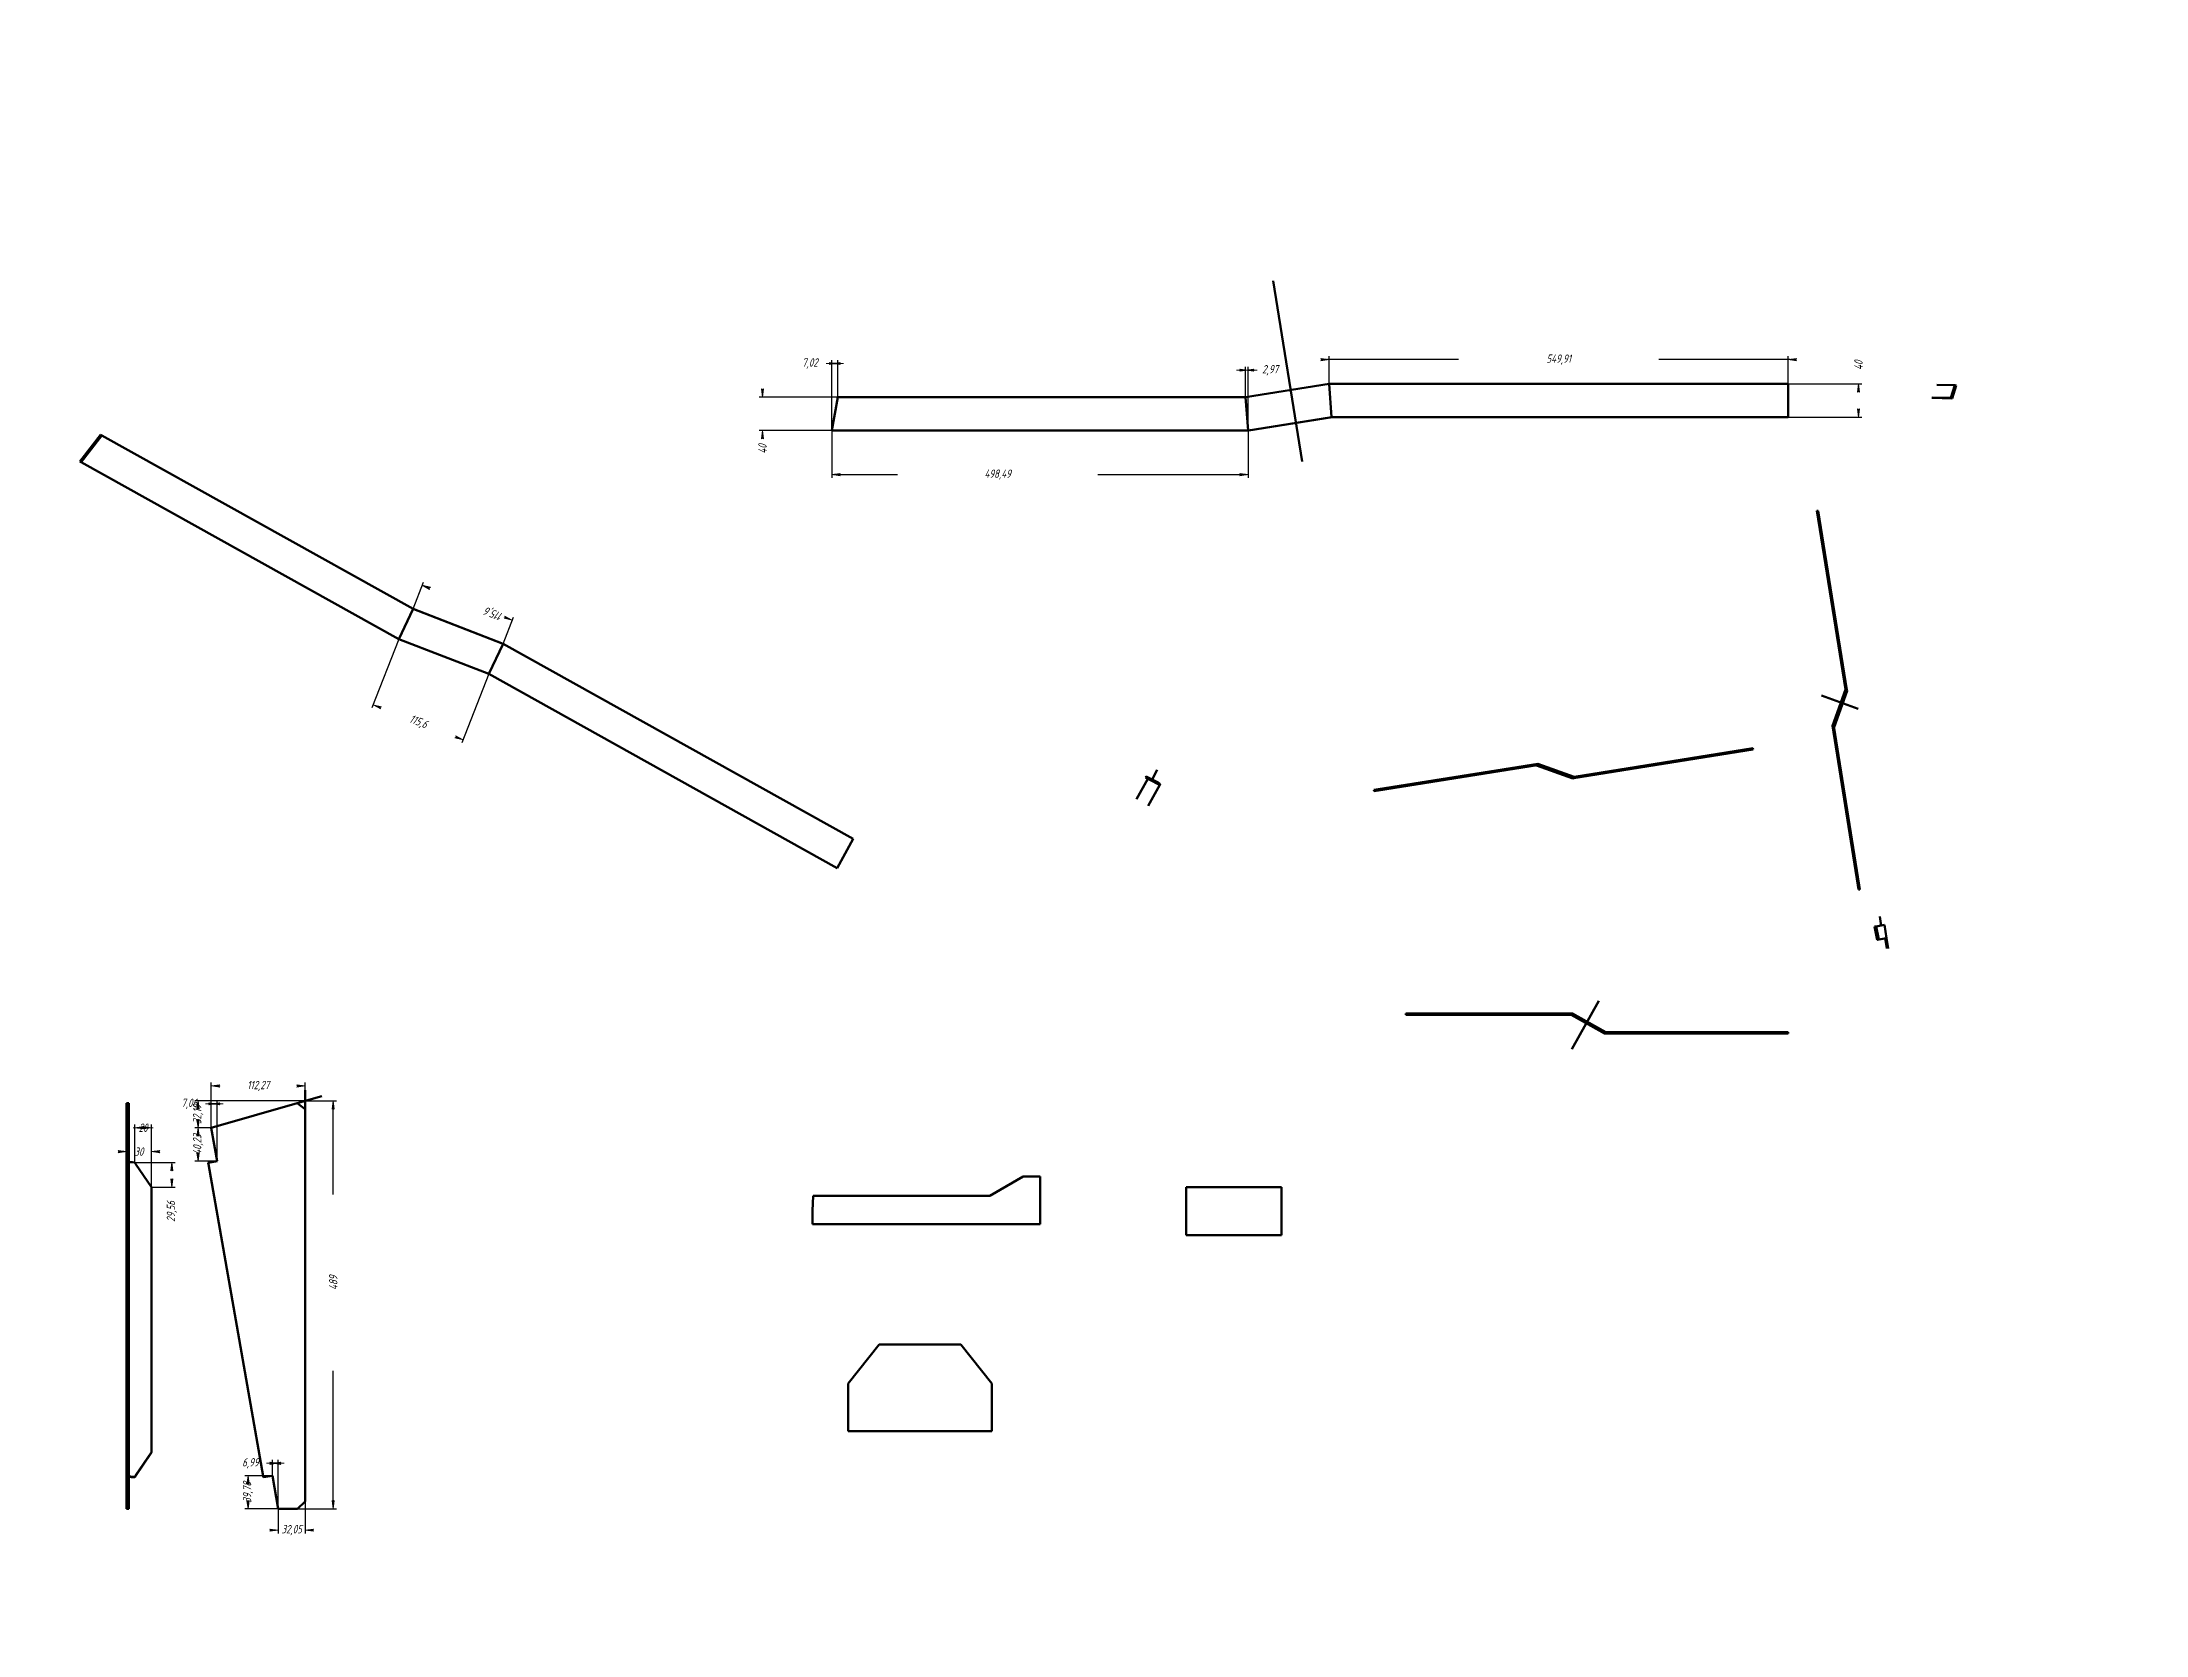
# Model space of a CAD drawing. Header units: millimetres. Extents: x 0 to 4434, y -229 to 1640.
# Drawn here: x 1260 to 2520, y -40 to 915 of the extents above; entities that cross this region are included whole.
import ezdxf

# ---------------------------------------------------------------- set-up
doc = ezdxf.new("R2010")
doc.units = ezdxf.units.MM
doc.linetypes.add('K5LT_BASIC', pattern=[0])
doc.linetypes.add('K5LT_THIN', pattern=[0])
doc.layers.add('Системный слой', color=7, linetype='Continuous')
doc.layers.add('Системный слой (1)', color=7, linetype='Continuous', true_color=0x909090)
doc.styles.add('KDIMTEXTSTYLE', font='GOST_AU.SHX', dxfattribs={"width": 0.96, "oblique": 15, "height": 5})
doc.dimstyles.new('KDIMSTYLE (0.50)', dxfattribs={"dimtxt": 5, "dimasz": 1, "dimexe": 2, "dimexo": 0, "dimgap": 1, "dimtad": 1, "dimlfac": 2, "dimtxsty": 'KDIMTEXTSTYLE', "dimsah": 1, "dimcen": 0, "dimdle": 1, "dimadec": 0, "dimazin": 0, "dimtfac": 0.667, "dimtmove": 0, "dimatfit": 3, "dimfxl": 1, "dimtvp": 1, "dimtolj": 1, "dimtzin": 0, "dimarcsym": 0})
pattern_1 = [(45, (0, 0), (-0.7071067811865475, 0.7071067811865476), [])]

msp = doc.modelspace()

# ---------------------------------------------------------------- blocks, each defined once
blk = doc.blocks.new('KDIMARROW_01')
at = {"layer": 'Системный слой'}
blk.add_hatch(color=0, dxfattribs=at).paths.add_polyline_path([(-5, -0.6582624912261956), (0, 0), (-5, 0.658262491226197), (-4.5, 5.51091059616309e-16)])
at = {"layer": 'Системный слой', "color": 0, "linetype": 'K5LT_THIN', "lineweight": 18}
for p, q in [((-4.5, 5.51091059616309e-16), (-5, 0.658262491226197)), ((-5, 0.658262491226197), (0, 0)), ((0, 0), (-5, -0.6582624912261956)), ((-5, -0.6582624912261956), (-4.5, 5.51091059616309e-16))]:
    blk.add_line(p, q, dxfattribs=at)
at = {"layer": 'Системный слой (1)', "color": 0, "linetype": 'K5LT_THIN', "lineweight": 18}
blk.add_line((0, 0), (-1, 0), dxfattribs=at)
blk = doc.blocks.new('KDIMARROW_02')
at = {"layer": 'Системный слой'}
blk.add_hatch(color=0, dxfattribs=at).paths.add_polyline_path([(4.5, -5.51091059616309e-16), (5, 0.6582624912261956), (0, 0), (5, -0.658262491226197)])
at = {"layer": 'Системный слой', "color": 0, "linetype": 'K5LT_THIN', "lineweight": 18}
for p, q in [((5, 0.6582624912261956), (0, 0)), ((0, 0), (5, -0.658262491226197)), ((0, 0), (7, -8.572527594031472e-16)), ((4.5, -5.51091059616309e-16), (5, 0.6582624912261956)), ((5, -0.658262491226197), (4.5, -5.51091059616309e-16))]:
    blk.add_line(p, q, dxfattribs=at)
at = {"layer": 'Системный слой (1)', "color": 0, "linetype": 'K5LT_THIN', "lineweight": 18}
blk.add_line((0, 0), (-1, 0), dxfattribs=at)

# ---------------------------------------------------------------- dimensions: what is measured, and where the dimension line sits
at = {"layer": 'Системный слой (1)', "color": 7}
for base, p1, p2, location, override in [((2030.809714998288, 724.3758140873175), (2305.767190600734, 709.8766048993431), (2030.809714998288, 709.876604899343), (2168.288452799511, 724.3758140873175), {"dimexo": 0, "dimpost": '\\H5.0;\\W0.965;\\Q15;<>', "dimblk1": 'KDIMARROW_01', "dimblk2": 'KDIMARROW_01', "dimse1": 0, "dimse2": 0, "dimclrt": 7, "dimtolj": 1}), ((1733.04662219077, 722.0896936858676), (1736.55881731272, 701.8831215806493), (1733.04662219077, 681.8831215806487), (1719.843590458817, 722.0896936858676), {"dimexo": 0, "dimpost": '\\H5.0;\\W0.965;\\Q15;<>', "dimblk1": 'KDIMARROW_02', "dimblk2": 'KDIMARROW_02', "dimse1": 0, "dimse2": 0, "dimclrt": 7, "dimtolj": 1}), ((1982.292716981596, 718.039355165885), (1980.809714998288, 701.8831215806493), (1982.292716981596, 681.8831215806493), (1995.495065547608, 718.039355165885), {"dimexo": 0, "dimpost": '\\H5.0;\\W0.965;\\Q15;<>', "dimblk1": 'KDIMARROW_02', "dimblk2": 'KDIMARROW_02', "dimse1": 0, "dimse2": 0, "dimclrt": 7, "dimtolj": 1}), ((1982.292716981596, 655.4553268481985), (1733.04662219077, 681.8831215806488), (1982.292716981596, 681.8831215806493), (1832.292716981596, 655.4553268481985), {"dimexo": 0, "dimpost": '\\H5.0;\\W0.965;\\Q15;<>', "dimblk1": 'KDIMARROW_01', "dimblk2": 'KDIMARROW_01', "dimse1": 0, "dimse2": 0, "dimclrt": 7, "dimtolj": 1}), ((1417.494648834774, 289.1441252732288), (1361.361164217128, 264.148516542419), (1417.494648834774, 280.2445342430919), (1389.427906525951, 289.1441252732288), {"dimexo": 0, "dimpost": '\\H5.0;\\W0.965;\\Q15;<>', "dimblk1": 'KDIMARROW_01', "dimblk2": 'KDIMARROW_01', "dimse1": 0, "dimse2": 0, "dimclrt": 7, "dimtolj": 1}), ((1361.361164217128, 278.4798077131456), (1364.893373811055, 244.0329999835084), (1361.361164217128, 264.148516542419), (1348.143760715457, 278.4798077131456), {"dimexo": 0, "dimpost": '\\H5.0;\\W0.965;\\Q15;<>', "dimblk1": 'KDIMARROW_02', "dimblk2": 'KDIMARROW_02', "dimse1": 0, "dimse2": 0, "dimclrt": 7, "dimtolj": 1}), ((1315.498686836695, 264.148516542419), (1325.498686836695, 228.5672407213187), (1315.498686836695, 243.3466254242751), (1320.498686836695, 264.148516542419), {"dimexo": 0, "dimpost": '\\H5.0;\\W0.965;\\Q15;<>', "dimblk1": 'KDIMARROW_02', "dimblk2": 'KDIMARROW_02', "dimse1": 0, "dimse2": 0, "dimclrt": 7, "dimtolj": 1}), ((1310.498686836695, 249.8439336921889), (1325.498686836695, 228.5672407213187), (1310.498686836695, 275.2445342430917), (1317.998686836695, 249.8439336921889), {"dimexo": 0, "dimpost": '\\H5.0;\\W0.965;\\Q15;<>', "dimblk1": 'KDIMARROW_01', "dimblk2": 'KDIMARROW_01', "dimse1": 0, "dimse2": 0, "dimclrt": 7, "dimtolj": 1}), ((1397.975368515921, 63.08933098391731), (1401.468050620264, 35.74453424309172), (1397.975368515921, 55.63494641617342), (1384.779167228416, 63.08933098391731), {"dimexo": 0, "dimpost": '\\H5.0;\\W0.965;\\Q15;<>', "dimblk1": 'KDIMARROW_02', "dimblk2": 'KDIMARROW_02', "dimse1": 0, "dimse2": 0, "dimclrt": 7, "dimtolj": 1}), ((1401.468050620264, 23.01410787680982), (1417.494648834774, 40.24453424309172), (1401.468050620264, 35.74453424309172), (1409.481349727519, 23.01410787680982), {"dimexo": 0, "dimpost": '\\H5.0;\\W0.965;\\Q15;<>', "dimblk1": 'KDIMARROW_01', "dimblk2": 'KDIMARROW_01', "dimse1": 0, "dimse2": 0, "dimclrt": 7, "dimtolj": 1})]:
    msp.add_linear_dim(base=base, p1=p1, p2=p2, location=location, dimstyle='KDIMSTYLE (0.50)', override=override, dxfattribs=at).render()
for base, p1, p2, angle, location in [((2347.837997557545, 709.8766048993431), (2305.767190600734, 689.8766048993431), (2305.767190600734, 709.8766048993431), 90, (2347.837997557545, 721.0016044606529)), ((1691.432599849999, 681.8831215806487), (1736.55881731272, 701.8831215806493), (1733.04662219077, 681.8831215806487), 90, (1691.432599849999, 670.8381220193387)), ((1487.656431128806, 589.1438161153322), (1536.074066461511, 554.127999577429), (1482.181548896566, 575.0228925063794), 158.80798205621164, (1530.796441125009, 572.4178227761223)), ((1512.187866416106, 496.6226611971872), (1473.57365724085, 556.9236667132506), (1527.466174805794, 536.0287737842999), 338.80798205621113, (1485.241607633634, 507.0701076616626)), ((1353.441205759872, 280.2445342430919), (1361.361164217128, 264.148516542419), (1417.494648834774, 280.2445342430919), 90, (1353.441205759872, 272.1965253927555)), ((1434.372303920988, 280.2445342430919), (1412.994648834774, 35.74453424309172), (1417.494648834774, 280.2445342430919), 90, (1434.372303920988, 171.2445342430919)), ((1353.441205759872, 264.148516542419), (1364.893373811055, 244.0329999835084), (1361.361164217128, 264.148516542419), 90, (1353.441205759872, 254.0907582629637)), ((1337.74490966111, 243.3466254242751), (1325.498686836695, 228.5672407213187), (1315.498686836695, 243.3466254242751), 90, (1337.74490966111, 213.951521162548)), ((1383.351048234195, 55.63494641617342), (1401.468050620264, 35.74453424309172), (1397.975368515921, 55.63494641617342), 90, (1383.351048234195, 45.68974032963257))]:
    msp.add_linear_dim(base=base, p1=p1, p2=p2, angle=angle, location=location, dimstyle='KDIMSTYLE (0.50)', override={"dimexo": 0, "dimpost": '\\H5.0;\\W0.965;\\Q15;<>', "dimblk1": 'KDIMARROW_01', "dimblk2": 'KDIMARROW_01', "dimse1": 0, "dimse2": 0, "dimclrt": 7, "dimtolj": 1}, dxfattribs=at).render()

# ---------------------------------------------------------------- hatches: boundary and pattern name
at = {"layer": 'Системный слой (1)'}
h = msp.add_hatch(dxfattribs=at)
h.set_pattern_fill('', angle=45, style=0, pattern_type=0)
h.set_pattern_definition(pattern_1)
h.paths.add_polyline_path([(2403.167740478206, 701.3987304911584), (2403.931082773637, 701.1593384695593), (2406.325002989627, 708.7927614238752), (2405.561660694195, 709.0321534454743)])
h = msp.add_hatch(dxfattribs=at)
h.set_pattern_fill('', angle=45, style=0, pattern_type=0)
h.set_pattern_definition(pattern_1)
h.paths.add_polyline_path([(1928.125477471929, 470.2240594944352), (1928.489317520245, 470.936545767108), (1921.298073788696, 474.615164415019), (1920.93423374038, 473.9026781423461)])
h = msp.add_hatch(dxfattribs=at)
h.set_pattern_fill('', angle=45, style=0, pattern_type=0)
h.set_pattern_definition(pattern_1)
h.paths.add_polyline_path([(2359.087983785136, 376.7925287500879), (2359.983850816306, 376.9688235431124), (2358.353855304018, 384.8030715172935), (2357.457988272848, 384.6267767242689)])

# ---------------------------------------------------------------- linework, layer by layer
at = {"layer": 'Системный слой (1)', "color": 5, "linetype": 'K5LT_BASIC', "lineweight": 60, "true_color": 0x0000ff}
for p, q in [((2014.617829836206, 663.2956209922805), (1997.30555705662, 771.5855372237916)), ((2030.809714998288, 709.876604899343), (1980.809714998288, 701.8831215806492)), ((2030.809714998288, 709.876604899343), (2032.292716981596, 689.876604899343)), ((2030.809714998288, 709.876604899343), (2305.767190600734, 709.8766048993431)), ((2305.767190600734, 709.8766048993431), (2305.767190600734, 689.8766048993431)), ((2405.561660694195, 709.0321534454743), (2394.678776600515, 709.3003990718976)), ((2405.561660694195, 709.0321534454743), (2403.167740478206, 701.3987304911582)), ((2403.931082773637, 701.1593384695594), (2406.325002989627, 708.7927614238752)), ((2406.325002989627, 708.7927614238752), (2405.561660694195, 709.0321534454743)), ((1733.04662219077, 681.8831215806488), (1736.558817312721, 701.8831215806493)), ((1980.809714998288, 701.8831215806492), (1736.558817312721, 701.8831215806493)), ((1982.292716981596, 681.8831215806492), (1980.809714998288, 701.8831215806492)), ((2403.931082773637, 701.1593384695594), (2391.862397169136, 701.4568122000721)), ((2403.167740478206, 701.3987304911582), (2391.940904391412, 701.6754539821859)), ((2403.167740478206, 701.3987304911582), (2403.931082773637, 701.1593384695594)), ((1982.292716981596, 681.8831215806492), (1733.04662219077, 681.8831215806488)), ((2032.292716981596, 689.876604899343), (1982.292716981596, 681.8831215806492)), ((1982.809901235279, 681.8831215806492), (1982.292716981596, 681.8831215806492)), ((2032.809901235279, 689.876604899343), (1982.809901235279, 681.8831215806492)), ((2032.292716981596, 689.876604899343), (2305.767190600734, 689.8766048993431)), ((1282.580984127621, 663.4081524170568), (1294.999554940271, 679.3828034629258)), ((1283.431631140139, 662.9338896709165), (1295.850201952788, 678.9085407167855)), ((1294.999554940271, 679.3828034629258), (1295.850201952788, 678.9085407167855)), ((1482.181548896566, 575.0228925063794), (1295.850201952788, 678.9085407167855)), ((1282.580984127621, 663.4081524170568), (1283.431631140139, 662.9338896709165)), ((1473.57365724085, 556.9236667132506), (1283.431631140139, 662.9338896709165)), ((2322.960363511093, 633.6869057642001), (2323.750332072566, 633.8131977745687)), ((2340.072867941107, 526.6465595987431), (2322.960363511093, 633.6869057642001)), ((2340.895085112247, 526.5711334821069), (2323.750332072566, 633.8131977745687)), ((1473.57365724085, 556.9236667132506), (1482.181548896566, 575.0228925063794)), ((1535.617963090471, 554.3822917034114), (1481.725445525526, 575.2771846323618)), ((1536.074066461511, 554.127999577429), (1482.181548896566, 575.0228925063794)), ((1527.466174805794, 536.0287737842999), (1473.57365724085, 556.9236667132506)), ((1536.074066461511, 554.127999577429), (1527.466174805794, 536.0287737842999)), ((1535.617963090471, 554.3822917034114), (1536.074066461511, 554.127999577429)), ((1536.074066461511, 554.127999577429), (1745.830498338452, 437.1821219822178)), ((1527.466174805794, 536.0287737842999), (1736.091270995996, 419.7136517924174)), ((2347.739493024803, 515.2060459795246), (2325.694374067525, 523.1217382014856)), ((2340.072867941107, 526.6465595987431), (2332.259446741049, 504.8862643537216)), ((2340.895085112247, 526.5711334821069), (2333.081663912189, 504.8108382370852)), ((2341.001984610596, 525.9024669315754), (2333.188563410538, 504.1421716865538)), ((2340.072867941107, 526.6465595987431), (2340.895085112247, 526.5711334821069)), ((2340.895085112247, 526.5711334821069), (2341.001984610596, 525.9024669315754)), ((2332.259446741049, 504.8862643537216), (2347.521764332706, 409.4190131994915)), ((2333.081663912189, 504.8108382370852), (2332.259446741049, 504.8862643537216)), ((2333.081663912189, 504.8108382370852), (2348.31173289418, 409.5453052098602)), ((2177.51481700773, 474.3838638204979), (2284.555163173187, 491.4963682505133)), ((2284.555163173187, 491.4963682505133), (2284.681455183555, 490.7063996890394)), ((2155.754521762708, 482.1972850205556), (2060.287270608478, 466.9349674288982)), ((2155.679095646072, 481.3750678494156), (2060.413562618847, 466.1449988674244)), ((2176.770724340562, 473.4547471510094), (2155.010429095541, 481.2681683510671)), ((2155.679095646072, 481.3750678494156), (2155.754521762708, 482.1972850205556)), ((2177.439390891093, 473.5616466493579), (2155.679095646072, 481.3750678494156)), ((2177.51481700773, 474.3838638204979), (2155.754521762708, 482.1972850205556)), ((2177.439390891093, 473.5616466493579), (2284.681455183555, 490.7063996890394)), ((1922.207453791896, 473.1928174960525), (1915.416318237685, 461.0121028651824)), ((1921.298073788695, 474.615164415019), (1920.93423374038, 473.902678142346)), ((1920.93423374038, 473.902678142346), (1922.207453791896, 473.1928174960525)), ((1920.93423374038, 473.902678142346), (1928.125477471929, 470.2240594944351)), ((1928.489317520245, 470.936545767108), (1921.298073788695, 474.615164415019)), ((1929.335508386443, 469.5494288004016), (1922.207453791896, 473.1928174960525)), ((1929.335508386443, 469.5494288004016), (1922.403706313605, 457.1164119281999)), ((1924.89369565447, 472.7758550910636), (1927.861708687687, 478.5779528791558)), ((1928.125477471929, 470.2240594944351), (1928.489317520245, 470.936545767108)), ((1928.125477471929, 470.2240594944351), (1929.335508386443, 469.5494288004016)), ((1928.489317520245, 470.936545767108), (1929.724823436332, 470.2477119500087)), ((1929.724823436332, 470.2477119500087), (1929.335508386443, 469.5494288004016)), ((2057.670320062606, 466.5165964182127), (2060.287270608478, 466.9349674288982)), ((2057.670320062606, 466.5165964182127), (2057.796612072974, 465.7266278567388)), ((2060.287270608478, 466.9349674288982), (2060.413562618847, 466.1449988674244)), ((2177.439390891093, 473.5616466493579), (2176.770724340562, 473.4547471510094)), ((2177.51481700773, 474.3838638204979), (2177.439390891093, 473.5616466493579)), ((2057.796612072974, 465.7266278567388), (2060.413562618847, 466.1449988674244)), ((1745.830498338452, 437.1821219822178), (1736.091270995996, 419.7136517924174)), ((2347.521764332706, 409.4190131994915), (2348.31173289418, 409.5453052098602)), ((2347.940135343392, 406.8020626536188), (2347.521764332706, 409.4190131994915)), ((2347.940135343392, 406.8020626536188), (2348.730103904866, 406.9283546639874)), ((2348.730103904866, 406.9283546639874), (2348.31173289418, 409.5453052098602)), ((2361.441895713831, 385.2088136061394), (2360.56610890093, 390.6869435901782)), ((2358.353855304018, 384.8030715172934), (2357.457988272848, 384.6267767242689)), ((2357.457988272848, 384.6267767242689), (2359.087983785136, 376.792528750088)), ((2363.42976617628, 385.6145556949855), (2358.353855304018, 384.8030715172934)), ((2359.983850816306, 376.9688235431125), (2358.353855304018, 384.8030715172934)), ((2363.42976617628, 385.6145556949855), (2364.691633520134, 377.7214551933343)), ((2363.906820533129, 377.5629145732998), (2359.087983785136, 376.792528750088)), ((2359.087983785136, 376.792528750088), (2359.983850816306, 376.9688235431125)), ((2364.691633520134, 377.7214551933343), (2359.983850816306, 376.9688235431125)), ((2364.691633520134, 377.7214551933343), (2363.906820533129, 377.5629145732998)), ((2363.906820533129, 377.5629145732998), (2364.87709140038, 371.4937778242344)), ((2364.691633520134, 377.7214551933343), (2365.667059961853, 371.620069834603)), ((2076.678963236748, 332.6157216913599), (2076.678963236748, 331.8157216913598)), ((2076.678963236748, 332.6157216913599), (2078.083841285528, 332.6157216913599)), ((2076.678963236748, 331.8157216913598), (2078.083841285528, 331.8157216913598)), ((2078.083841285528, 332.6157216913599), (2078.083841285528, 331.8157216913598)), ((2175.991074061229, 332.6157216913596), (2078.083841285528, 332.6157216913599)), ((2175.784200359755, 331.8157216913593), (2078.083841285528, 331.8157216913598)), ((2175.784200359755, 331.8157216913593), (2175.991074061229, 332.6157216913596)), ((2195.784200359755, 320.6650860184738), (2175.784200359755, 331.8157216913593)), ((2175.991074061229, 332.6157216913596), (2176.584274854552, 332.6157216913595)), ((2195.991074061229, 321.4650860184741), (2175.991074061229, 332.6157216913596)), ((2176.252301560245, 311.216879308826), (2192.372685936964, 340.1307185725685)), ((2196.584274854552, 321.465086018474), (2176.584274854552, 332.6157216913595)), ((2195.991074061229, 321.4650860184741), (2195.784200359755, 320.6650860184738)), ((2195.784200359755, 320.6650860184738), (2305.767190600734, 320.6650860184738)), ((2195.991074061229, 321.4650860184741), (2305.767190600734, 321.4650860184739)), ((2305.767190600734, 321.4650860184739), (2305.767190600734, 320.6650860184738)), ((1310.498686836695, 278.8663474640069), (1310.498686836695, 275.2445342430917)), ((1311.998686836695, 278.8663474640069), (1310.498686836695, 278.8663474640069)), ((1311.998686836695, 278.8663474640069), (1311.998686836695, 275.2445342430917)), ((1361.361164217128, 264.148516542419), (1412.688340355083, 278.8663474640069)), ((1412.688340355083, 278.8663474640069), (1427.587896642127, 283.1387264791704)), ((1412.688340355083, 278.8663474640069), (1417.494648834774, 275.2445342430917)), ((1417.494648834774, 275.2445342430917), (1417.494648834774, 286.7445342430917)), ((1311.998686836695, 275.2445342430917), (1310.498686836695, 275.2445342430917)), ((1310.498686836695, 275.2445342430917), (1310.498686836695, 40.24453424309172)), ((1311.998686836695, 275.2445342430917), (1311.998686836695, 40.24453424309172)), ((1417.494648834774, 275.2445342430917), (1417.494648834774, 40.24453424309172)), ((1361.361164217128, 264.148516542419), (1364.893373811055, 244.0329999835084)), ((1315.998686836695, 242.6025015173614), (1325.498686836695, 228.5672407213187)), ((1359.498686836696, 243.0857130952372), (1364.893373811055, 244.0329999835084)), ((1392.428537714656, 55.42241862472639), (1359.605968208356, 242.3430763187938)), ((1325.498686836695, 228.5672407213187), (1325.498686836695, 69.7171046193364)), ((1827.666868461728, 223.4154851235558), (1847.666868461728, 235.0154851235565)), ((1847.666868461728, 235.0154851235565), (1857.666868461728, 235.0154851235566)), ((1857.666868461728, 235.0154851235566), (1857.666868461728, 206.4154851235562)), ((1945.227273275927, 199.8644337693139), (1945.227273275927, 228.4644337693142)), ((1945.227273275927, 228.4644337693142), (2002.227273275936, 228.4644337693141)), ((2002.227273275936, 228.4644337693141), (2002.227273275936, 199.8644337693138)), ((1721.901384873703, 223.4154851235559), (1721.466868461738, 214.4387281059926)), ((1721.466868461738, 206.4154851235562), (1721.466868461738, 214.4387281059926)), ((1721.901384873703, 223.4154851235559), (1827.666868461728, 223.4154851235558)), ((1857.666868461728, 206.4154851235562), (1721.466868461738, 206.4154851235562)), ((2002.227273275936, 199.8644337693138), (1945.227273275927, 199.8644337693139)), ((1761.33242063087, 134.2426243707301), (1742.83242063087, 110.8426243707302)), ((1810.33242063087, 134.2426243707303), (1761.33242063087, 134.2426243707301)), ((1828.83242063087, 110.8426243707304), (1810.33242063087, 134.2426243707303)), ((1742.83242063087, 110.8426243707302), (1742.832420630871, 82.24262437073006)), ((1828.832420630871, 82.24262437073028), (1828.83242063087, 110.8426243707304)), ((1742.832420630871, 82.24262437073006), (1828.832420630871, 82.24262437073028)), ((1325.498686836695, 69.7171046193364), (1315.998686836695, 55.68184382329383)), ((1325.498686836695, 69.45767942076895), (1315.998686836695, 55.42241862472639)), ((1325.498686836695, 69.45767942076895), (1325.498686836695, 69.7171046193364)), ((1315.498686836695, 54.68765952790216), (1315.498686836695, 54.94857185694013)), ((1397.975368515921, 55.63494641617342), (1392.580681541563, 54.68765952790216)), ((1397.975368515921, 55.63494641617342), (1401.468050620264, 35.74453424309172)), ((1311.998686836695, 40.24453424309172), (1310.498686836695, 40.24453424309172)), ((1310.498686836695, 40.24453424309172), (1310.498686836695, 35.74453424309172)), ((1311.998686836695, 40.24453424309172), (1311.998686836695, 35.74453424309172)), ((1417.494648834774, 40.24453424309172), (1412.994648834774, 35.74453424309172)), ((1311.998686836695, 35.74453424309172), (1310.498686836695, 35.74453424309172)), ((1401.468050620264, 35.74453424309172), (1412.994648834774, 35.74453424309172))]:
    msp.add_line(p, q, dxfattribs=at)
for centre, major_axis, ratio, start_param, end_param in [((1315.998686836695, 244.0329999835083), (-3.999999999999958, 8.042591649266937e-14), 0.1729501323783191, 0, 1.445468495626948), ((1315.998686836695, 243.2943020468742), (3.987096094303727, -5.94604270215033), 0.05399170238543261, 4.667406807531583, 4.792734638699617), ((1365.023086410338, 243.2943020468742), (-1.426838592121125, 8.125677302971969), 0.6666666666666677, 1.479761548757461, 1.570796326794859), ((1315.998686836695, 55.63494641617336), (3.999999999999978, -9.79717439317877e-16), 0.1729501323783366, 3.141592653589619, 4.587061149216612), ((1315.998686836695, 55.63494641617342), (-5.500000000000028, 7.883325667314247e-14), 0.1729501323783366, 0.7564563846684598, 1.47976154875756), ((1315.998686836695, 56.37364435280716), (-3.987096094303733, -5.946042702150369), 0.05399170238543213, 1.365122837311838, 1.490450668479905), ((1315.998686836695, 56.37364435280722), (5.482257129667683, 8.175808715456839), 0.05399170238543212, 4.541008544032287, 4.632043322069705), ((1397.845655916637, 56.37364435280722), (-1.426838592121136, 8.125677302972026), 0.666666666666663, 1.570796326794898, 1.661831104832316)]:
    msp.add_ellipse(centre, major_axis=major_axis, ratio=ratio, start_param=start_param, end_param=end_param, dxfattribs=at)

msp.set_redraw_order([(e.dxf.handle, doc.entitydb.next_handle()) for e in msp.query("TEXT MTEXT ATTDEF DIMENSION ARC_DIMENSION")])  # texts and dimensions are drawn at this point

doc.saveas('drawing.dxf')
